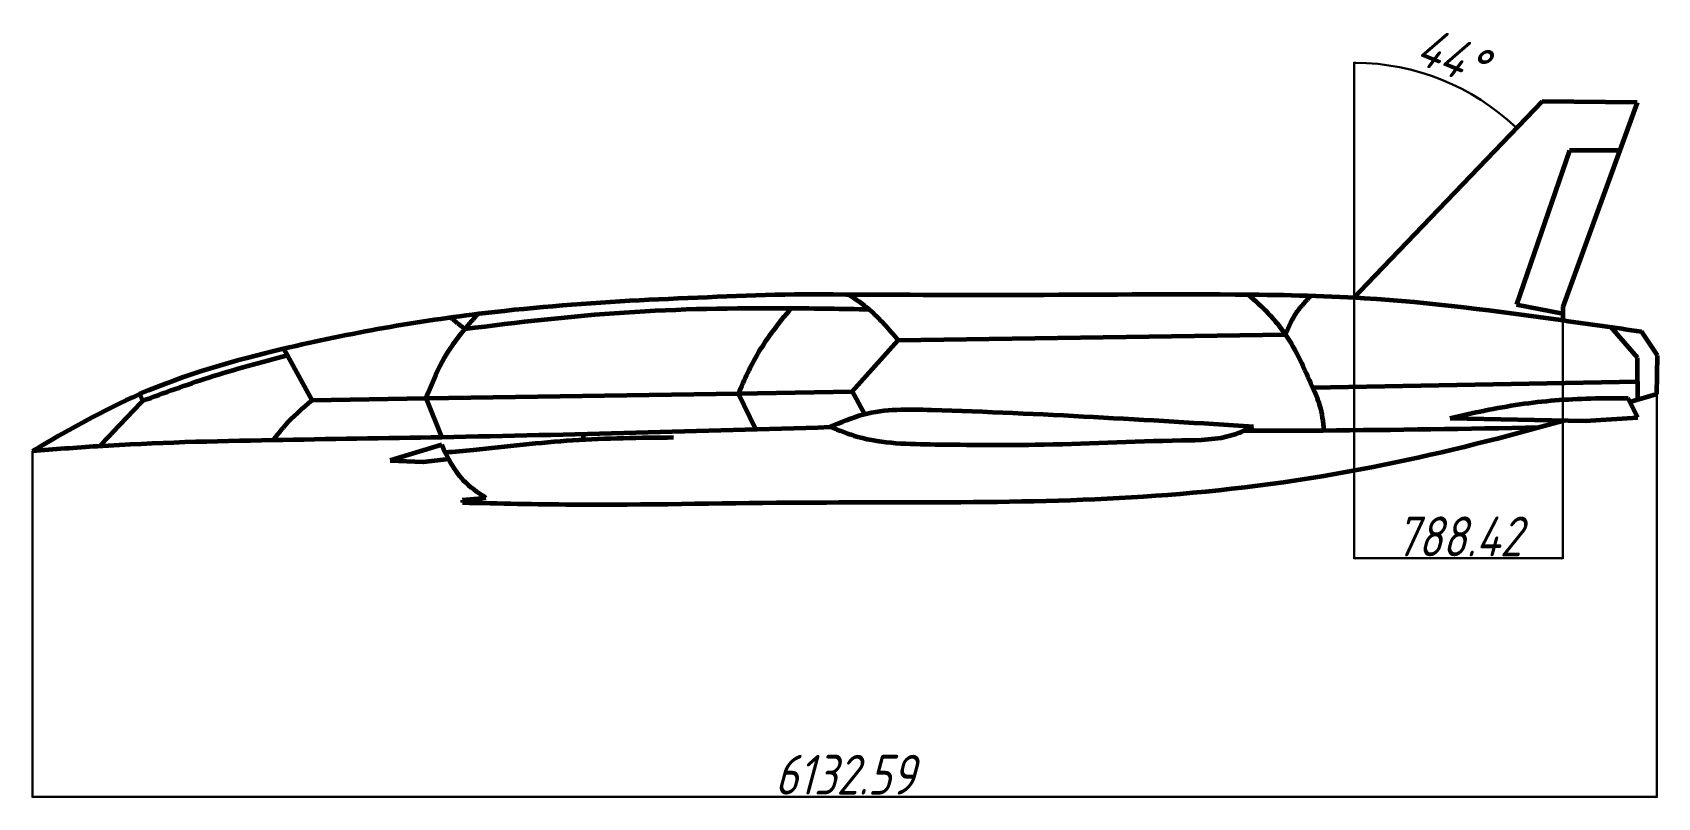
# Model space of a CAD drawing. Header units: millimetres. Extents: x -985956116104 to 1932156, y -552630487266 to 633586.
# Drawn here: x 32602 to 38737, y -17213 to -14326 of the extents above; entities that cross this region are included whole.
import ezdxf

# ---------------------------------------------------------------- set-up
doc = ezdxf.new("R2010")
doc.units = ezdxf.units.MM
doc.layers.add('_basic (Основной)', color=4, linetype='Continuous', lineweight=60)
doc.layers.add('_contour (Тонкий)', color=7, linetype='Continuous', lineweight=30)
doc.styles.add('ESKD', font='eskd.shx', dxfattribs={"oblique": 15, "height": 5})
doc.dimstyles.new('ESKD', dxfattribs={"dimtxt": 5, "dimasz": 5, "dimexe": 2, "dimexo": 0, "dimgap": 2, "dimtad": 1, "dimtoh": 1, "dimzin": 12, "dimdsep": 46, "dimtxsty": 'ESKD', "dimblk1": 'OPEN', "dimblk2": 'OPEN', "dimsah": 1, "dimcen": 5, "dimclrd": 256, "dimclre": 256, "dimclrt": 2, "dimadec": 0, "dimazin": 0, "dimtfac": 1, "dimtmove": 0, "dimatfit": 3, "dimldrblk": 'OPEN', "dimfxl": 1, "dimtolj": 1, "dimtzin": 12, "dimlwd": -1, "dimlwe": -1, "dimarcsym": 0})

msp = doc.modelspace()

# ---------------------------------------------------------------- blocks, each defined once
blk = doc.blocks.new('_OPEN')
at = {"color": 0, "linetype": 'ByBlock'}
for p, q in [((-1, 0.2), (0, 0)), ((0, 0), (-1, -0.2)), ((0, 0), (-1, 0))]:
    blk.add_line(p, q, dxfattribs=at)
blk = doc.blocks.new('*D223')
at = {"layer": '_contour (Тонкий)', "transparency": 16777216}
blk.add_line((37592, -14578.5), (37592, -14438.1), dxfattribs=at)
blk.add_arc((37592, -15325.8), 885.7, 46.47445, 89.67656, dxfattribs=at)
at = {"layer": 'Defpoints', "color": 0, "transparency": 16777216}
for p in [(37592, -14578.5), (38024.6, -14552.9), (38302, -14586.7), (37640.3, -15275.6), (37592, -15325.8)]:
    blk.add_point(p, dxfattribs=at)
at = {"layer": '_contour (Тонкий)', "transparency": 16777216, "xscale": 5, "yscale": 5, "zscale": 5}
for p, rotation in [((37592, -14440.1), 179.8382803281872), ((38205.6, -14687.1), 316.3127270730315)]:
    blk.add_blockref('_OPEN', p, dxfattribs=dict(at, rotation=rotation))
at = {"layer": '_contour (Тонкий)', "color": 2, "transparency": 16777216, "insert": (37959, -14414.2), "char_height": 5, "attachment_point": 5, "rotation": 338.0755, "style": 'ESKD'}
blk.add_mtext('\\A1;{\\H30x;44°}', dxfattribs=at)
blk = doc.blocks.new('*D227')
at = {"layer": '_contour (Тонкий)', "transparency": 16777216}
for p, q in [((38734.5, -15690.1), (38734.5, -17212.8)), ((32601.9, -15904.6), (32601.9, -17212.8)), ((32606.9, -17210.8), (38729.5, -17210.8))]:
    blk.add_line(p, q, dxfattribs=at)
at = {"layer": 'Defpoints', "color": 0, "transparency": 16777216}
for p in [(38734.5, -15690.1), (32601.9, -15904.6), (38734.5, -17210.8)]:
    blk.add_point(p, dxfattribs=at)
at = {"layer": '_contour (Тонкий)', "transparency": 16777216, "xscale": 5, "yscale": 5, "zscale": 5, "rotation": 180}
blk.add_blockref('_OPEN', (32601.9, -17210.8), dxfattribs=at)
at = {"layer": '_contour (Тонкий)', "transparency": 16777216, "xscale": 5, "yscale": 5, "zscale": 5}
blk.add_blockref('_OPEN', (38734.5, -17210.8), dxfattribs=at)
at = {"layer": '_contour (Тонкий)', "color": 2, "transparency": 16777216, "insert": (35668.2, -17126.8), "char_height": 5, "attachment_point": 5, "style": 'ESKD'}
blk.add_mtext('\\A1;{\\H30x;6132.59}', dxfattribs=at)
blk = doc.blocks.new('*D228')
at = {"layer": '_contour (Тонкий)', "transparency": 16777216}
for p, q in [((37592, -15325.8), (37592, -16312.1)), ((38380.5, -15411.8), (38380.5, -16312.1)), ((37597, -16310.1), (38375.5, -16310.1))]:
    blk.add_line(p, q, dxfattribs=at)
at = {"layer": 'Defpoints', "color": 0, "transparency": 16777216}
for p in [(37592, -15325.8), (38380.5, -15411.8), (38380.5, -16310.1)]:
    blk.add_point(p, dxfattribs=at)
at = {"layer": '_contour (Тонкий)', "transparency": 16777216, "xscale": 5, "yscale": 5, "zscale": 5, "rotation": 180}
blk.add_blockref('_OPEN', (37592, -16310.1), dxfattribs=at)
at = {"layer": '_contour (Тонкий)', "transparency": 16777216, "xscale": 5, "yscale": 5, "zscale": 5}
blk.add_blockref('_OPEN', (38380.5, -16310.1), dxfattribs=at)
at = {"layer": '_contour (Тонкий)', "color": 2, "transparency": 16777216, "insert": (37986.2, -16227.7), "char_height": 5, "attachment_point": 5, "style": 'ESKD'}
blk.add_mtext('\\A1;{\\H30x;788.42}', dxfattribs=at)

# ---------------------------------------------------------------- dimensions: what is measured, and where the dimension line sits
at = {"layer": '_contour (Тонкий)', "transparency": 33554687}
dim = msp.add_angular_dim_2l(base=(38024.583, -14552.906), line1=((38302.022, -14586.727), (37640.312, -15275.571)), line2=((37592.032, -15325.831), (37592.032, -14578.48)), text='{\\H30x;<>}', dimstyle='ESKD', dxfattribs=at)
dim.commit()
dim.dimension.update_dxf_attribs({"geometry": '*D223', "text_midpoint": (37958.967, -14414.178)})
dim = msp.add_linear_dim(base=(38380.455, -16310.108), p1=(37592.032, -15325.831), p2=(38380.455, -15411.788), text='{\\H30x;<>}', dimstyle='ESKD', override={"dimscale": 1, "dimtxt": 150, "dimtix": 0, "dimtofl": 1, "dimtmove": 0, "dimatfit": 3}, dxfattribs=at)
dim.commit()
dim.dimension.update_dxf_attribs({"geometry": '*D228', "text_midpoint": (37986.243, -16227.671)})
dim = msp.add_linear_dim(base=(38734.534, -17210.839), p1=(32601.941, -15904.588), p2=(38734.534, -15690.124), text='{\\H30x;<>}', dimstyle='ESKD', override={"dimtxt": 150}, dxfattribs=at)
dim.commit()
dim.dimension.update_dxf_attribs({"geometry": '*D227', "text_midpoint": (35668.238, -17210.839), "dimtype": 160})

# ---------------------------------------------------------------- linework, layer by layer
at = {"layer": '_basic (Основной)', "transparency": 33554687}
for p, q in [((38302.022, -14586.727), (37640.312, -15275.571)), ((38660.735, -14589.63), (38302.022, -14586.727)), ((38660.735, -14589.63), (38380.455, -15361.099)), ((38405.657, -14771.348), (38205.28, -15352.342)), ((38594.715, -14771.348), (38405.657, -14771.348)), ((37640.312, -15275.571), (37592.032, -15325.831)), ((38205.28, -15352.342), (38380.455, -15386.444)), ((38380.455, -15361.099), (38380.455, -15411.788)), ((38661.655, -15553.955), (38560.933, -15437.455)), ((38737.473, -15545.388), (38676.444, -15454.053)), ((33657.921, -15712.852), (33551.098, -15518.432)), ((35696.476, -15680.899), (35870.565, -15486.808)), ((35870.565, -15486.808), (37332.883, -15464.968)), ((38661.655, -15643.219), (38661.655, -15553.955)), ((38734.534, -15690.124), (38737.473, -15545.388)), ((37435.158, -15664.993), (38661.655, -15643.219)), ((38661.655, -15643.219), (38661.655, -15711.115)), ((33018.473, -15715.458), (33007.406, -15690.142)), ((33657.921, -15712.852), (34088.153, -15706.109)), ((34088.153, -15706.109), (35267.852, -15687.618)), ((34088.153, -15706.109), (34147.37, -15852.431)), ((35267.852, -15687.618), (35696.476, -15680.899)), ((35332.98, -15822.785), (35267.852, -15687.618)), ((35696.476, -15680.899), (35742.818, -15766.226)), ((38662.995, -15779.08), (38626.604, -15705.307)), ((37954.723, -15780.936), (38464.087, -15791.883)), ((38464.087, -15791.883), (38662.995, -15779.08)), ((34146.872, -15882.313), (33952.484, -15941.474)), ((34682.271, -15861.879), (34682.104, -15840.599)), ((33952.484, -15941.474), (34076.689, -15945.996)), ((34076.689, -15945.996), (34173.481, -15935.278)), ((34313.796, -16082.641), (34225.192, -16090.399)), ((34225.192, -16090.399), (34226.004, -16099.68))]:
    msp.add_line(p, q, dxfattribs=at)
for points in [[(32601.941, -15904.588), (33007.556, -15690.077), (33549.016, -15518.925), (34311.762, -15383.85), (35479.444, -15312.79)], [(35479.444, -15312.79), (36255.526, -15315.694), (37142.25, -15314.218), (37629.576, -15328.021), (38382.15, -15412.026), (38676.444, -15454.053)], [(37954.723, -15780.936), (38217.825, -15728.772), (38485.56, -15706.83), (38626.604, -15705.307)], [(35613.481, -15814.586), (35738.816, -15767.276), (35996.38, -15749.999), (37212.433, -15812.444)], [(32601.941, -15904.588), (32847.871, -15886.473), (33507.184, -15863.378), (34147.034, -15852.437), (35613.481, -15814.586)], [(35613.481, -15814.586), (35717.908, -15851.377), (36010.281, -15880.076), (36387.416, -15881.171), (36939.725, -15864.751), (37138.295, -15843.19), (37212.433, -15812.444)], [(34313.796, -16082.641), (34228.469, -16015.104), (34146.872, -15882.313)]]:
    msp.add_spline(points, degree=3, dxfattribs=at)
for points, knots in [([(35870.565, -15486.808), (35835.845, -15446.103), (35779.619, -15380.185), (35708.897, -15331.544), (35680.927, -15314.034)], [0, 0, 0, 0, 318.60612129, 515.95869499, 515.95869499, 515.95869499, 515.95869499]), ([(37478.386, -15827.264), (37475.583, -15795.35), (37468.604, -15738.843), (37413.927, -15618.81), (37347.543, -15461.106), (37244.917, -15360.611), (37192.494, -15314.62)], [50.97177004, 50.97177004, 50.97177004, 50.97177004, 241.39367872, 391.38834902, 838.41758701, 1251.73847316, 1251.73847316, 1251.73847316, 1251.73847316]), ([(37332.883, -15464.968), (37345.888, -15435.234), (37369.771, -15380.629), (37410.627, -15337.879), (37430.104, -15319.014)], [0, 0, 0, 0, 192.69114276, 353.86655029, 353.86655029, 353.86655029, 353.86655029]), ([(34088.153, -15706.109), (34106.809, -15658.91), (34143.484, -15566.121), (34217.198, -15462.685), (34267.363, -15406.489), (34285.295, -15387.041)], [0, 0, 0, 0, 303.53139712, 596.71935794, 755.45897001, 755.45897001, 755.45897001, 755.45897001]), ([(35760.878, -15371.282), (35659.833, -15369.605), (35352.023, -15364.499), (34841.245, -15372.465), (34434.869, -15420.41), (34234.061, -15445.228)], [0, 0, 0, 0, 606.43237056, 1847.34101373, 3060.53296843, 3060.53296843, 3060.53296843, 3060.53296843]), ([(35267.852, -15687.618), (35290.792, -15636.132), (35342.256, -15520.625), (35420.865, -15421.64), (35465.41, -15367.37)], [0, 0, 0, 0, 336.81507232, 755.63581695, 755.63581695, 755.63581695, 755.63581695]), ([(34234.061, -15445.228), (34226.472, -15439.052), (34208.142, -15424.135), (34189.591, -15409.496), (34178.681, -15400.968)], [0, 0, 0, 0, 58.70671464, 141.79175252, 141.79175252, 141.79175252, 141.79175252]), ([(33018.473, -15715.458), (33101.023, -15685.166), (33280.463, -15619.32), (33464.978, -15569.559), (33564.853, -15543.466)], [0, 0, 0, 0, 527.31230288, 1146.22918336, 1146.22918336, 1146.22918336, 1146.22918336]), ([(32857.592, -15885.861), (32875.81, -15866.006), (32928.729, -15808.541), (32982.953, -15752.3), (33018.473, -15715.458)], [47.56274132, 47.56274132, 47.56274132, 47.56274132, 209.23740049, 516.27831483, 516.27831483, 516.27831483, 516.27831483]), ([(33511.997, -15863.289), (33525.545, -15844.884), (33568.55, -15789.65), (33621.928, -15743.781), (33657.921, -15712.852)], [98.03800448, 98.03800448, 98.03800448, 98.03800448, 234.9408755, 518.34972173, 518.34972173, 518.34972173, 518.34972173]), ([(34225.192, -16099.68), (34364.093, -16102.759), (34776.437, -16111.9), (35679.359, -16089.583), (36707.772, -16113.787), (37684.451, -15975.061), (38161.018, -15851.891), (38383.24, -15790.145)], [0, 0, 0, 0, 833.49981772, 2474.32809022, 5419.82516731, 6990.24289694, 8373.25918202, 8373.25918202, 8373.25918202, 8373.25918202]), ([(37177.28, -15828.339), (37276.248, -15828.271), (37647.095, -15827.164), (38017.904, -15820.632), (38289.756, -15815.843)], [3109.27446658, 3109.27446658, 3109.27446658, 3109.27446658, 3703.08565748, 5334.40205228, 5334.40205228, 5334.40205228, 5334.40205228]), ([(34160.522, -15910.162), (34195.825, -15906.982), (34356.472, -15892.41), (34642.847, -15857.064), (34895.79, -15854.736), (35022.767, -15853.567)], [19.96531633, 19.96531633, 19.96531633, 19.96531633, 232.65464225, 987.85265181, 1749.11452754, 1749.11452754, 1749.11452754, 1749.11452754])]:
    msp.add_open_spline(points, degree=3, knots=knots, dxfattribs=at)
msp.add_open_spline([(38633.467, -15719.219), (38667.16, -15709.539), (38700.847, -15699.832), (38734.534, -15690.124)], degree=3, dxfattribs=at)
at = {"layer": '_contour (Тонкий)', "transparency": 33554687}
msp.add_line((37592.032, -15325.831), (37592.032, -14578.48), dxfattribs=at)

msp.set_redraw_order([(e.dxf.handle, doc.entitydb.next_handle()) for e in msp.query("TEXT MTEXT ATTDEF DIMENSION ARC_DIMENSION")])  # texts and dimensions are drawn at this point

doc.saveas('drawing.dxf')
